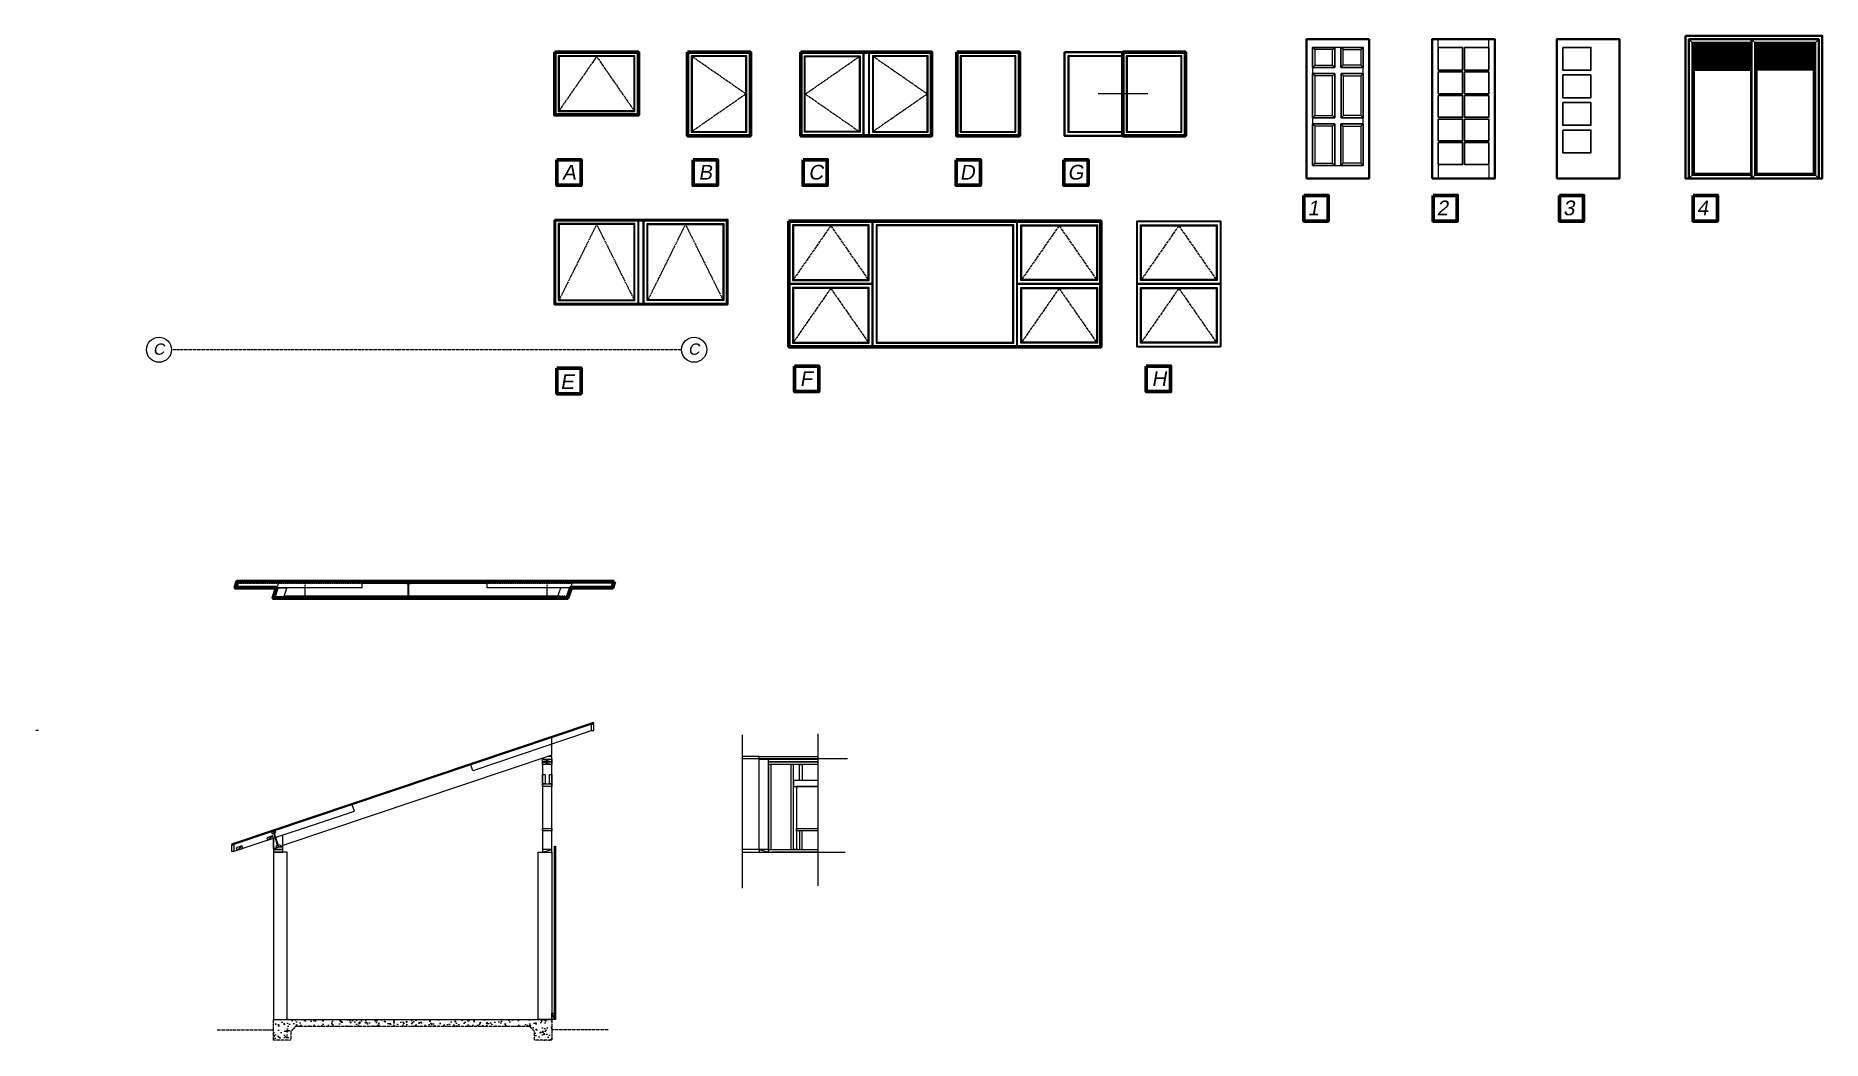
# Model space of a CAD drawing. Header units: inches. Extents: x -3905 to 10892, y 1064 to 9590.
# Drawn here: x 2718 to 3744, y 2217 to 2794 of the extents above; entities that cross this region are included whole.
import ezdxf

# ---------------------------------------------------------------- set-up
doc = ezdxf.new("R2010")
doc.units = ezdxf.units.IN
doc.header["$MEASUREMENT"] = 0
for name, pattern in [('MYCENTER', [0.9375, 0.75, -0.0625, 0.0625, -0.0625]), ('MYDIVIDE', [0.9375, 0.75, -0.0625, 0, -0.0625, 0, -0.0625]), ('MYHIDDEN', [0.1875, 0.125, -0.0625])]:
    doc.linetypes.add(name, pattern=pattern)
for name, color, linetype, lineweight in [('FP-New', 131, 'Continuous', 0), ('Roof Plan', 50, 'Continuous', 0), ('SECTIONS', 70, 'Continuous', 0)]:
    doc.layers.add(name, color=color, linetype=linetype, lineweight=lineweight)
doc.styles.add('DSTEXT', font='arial.ttf', dxfattribs={"oblique": 12})
doc.styles.get("Standard").update_dxf_attribs({"font": 'arial.ttf', "oblique": 10})
doc.dimstyles.new('WeaselDims$7', dxfattribs={"dimtxt": 0.0625, "dimasz": 0.046875, "dimexe": 0.125, "dimexo": 0.125, "dimgap": 0.0625, "dimtad": 0, "dimdec": 4, "dimrnd": 0.0625, "dimzin": 0, "dimdsep": 46, "dimlunit": 4, "dimtxsty": 'DSTEXT', "dimblk": 'ARCHTICK', "dimcen": 0, "dimadec": 0, "dimazin": 0, "dimtfac": 1, "dimtdec": 4, "dimtofl": 0, "dimtmove": 1, "dimatfit": 3, "dimfxl": 1, "dimfrac": 1, "dimtolj": 1, "dimtzin": 0, "dimarcsym": 0})

msp = doc.modelspace()

# ---------------------------------------------------------------- texts
at = {"layer": 'FP-New', "linetype": 'Continuous', "lineweight": 60, "oblique": 10}
for s, p in [('A', (3020.45605, 2711.01307)), ('B', (3098.74546, 2711.01307)), ('C', (3161.82822, 2711.01307)), ('D', (3248.83426, 2711.01307)), ('G', (3310.6895, 2711.01307)), ('1', (3448.56248, 2690.51588)), ('2', (3522.72107, 2690.51588)), ('3', (3595.30181, 2690.51588)), ('4', (3672.09014, 2690.51588)), ('E', (3019.36771, 2590.73786)), ('F', (3156.94521, 2592.48866)), ('H', (3358.97429, 2592.48866))]:
    msp.add_text(s, height=8.45123, dxfattribs=at).set_placement(p)
at = {"layer": 'FP-New', "linetype": 'Continuous', "lineweight": 5, "insert": (3359.90326, 2760.46587), "char_height": 3, "width": 23.0212417, "attachment_point": 4, "style": 'DSTEXT'}
msp.add_mtext('\\A1;', dxfattribs=at)
at = {"layer": 'SECTIONS', "oblique": 10}
for p in [(2785.56585, 2610.39668), (3092.8679, 2610.39668)]:
    msp.add_text('C', height=6.47856, dxfattribs=at).set_placement(p)

# ---------------------------------------------------------------- blocks, each defined once
blk = doc.blocks.new('*U31')
at = {"color": 0}
for p, q in [((0.96875, 0.5625), (0.96875, 8.9375)), ((1.34375, 8.9375), (0.96875, 8.9375)), ((1.34375, 0.5625), (0.96875, 0.5625)), ((1.34375, 0.5625), (1.34375, 8.9375))]:
    blk.add_line(p, q, dxfattribs=at)
for points in [[(1.34375, 8.375), (2.3125, 8.375), (2.3125, 9.5), (0, 9.5), (0, 8.375), (0.96875, 8.375)], [(1.34375, 1.125), (2.3125, 1.125), (2.3125, 0), (0, 0), (0, 1.125), (0.96875, 1.125)]]:
    blk.add_lwpolyline(points, dxfattribs=at)
blk = doc.blocks.new('*U461')
at = {"color": 0, "lineweight": 0}
blk.add_line((0, 0), (5.5, 1.5), dxfattribs=at)
blk.add_lwpolyline([(0, 0), (5.5, 0), (5.5, 1.5), (0, 1.5)], close=True, dxfattribs=at)
blk = doc.blocks.new('*U462')
at = {"color": 0, "lineweight": 0}
blk.add_line((0, 0), (3.5, 1.5), dxfattribs=at)
blk.add_lwpolyline([(0, 0), (3.5, 0), (3.5, 1.5), (0, 1.5)], close=True, dxfattribs=at)
blk = doc.blocks.new('BCI 9-12')
at = {"color": 0}
for p, q in [((0.96875, 0.5625), (0.96875, 8.9375)), ((1.34375, 8.9375), (0.96875, 8.9375)), ((1.34375, 0.5625), (0.96875, 0.5625)), ((1.34375, 0.5625), (1.34375, 8.9375))]:
    blk.add_line(p, q, dxfattribs=at)
for points in [[(1.34375, 8.375), (2.3125, 8.375), (2.3125, 9.5), (0, 9.5), (0, 8.375), (0.96875, 8.375)], [(1.34375, 1.125), (2.3125, 1.125), (2.3125, 0), (0, 0), (0, 1.125), (0.96875, 1.125)]]:
    blk.add_lwpolyline(points, dxfattribs=at)
blk = doc.blocks.new('_ArchTick')
at = {"color": 0, "linetype": 'ByBlock', "lineweight": 0, "const_width": 0.15}
blk.add_lwpolyline([(-0.5, -0.5), (0.5, 0.5)], dxfattribs=at)

# ---------------------------------------------------------------- hatches: boundary and pattern name
at = {"layer": 'SECTIONS', "linetype": 'MYDIVIDE'}
h = msp.add_hatch(dxfattribs=at)
h.set_pattern_fill('AR-CONC', color=256)
h.set_pattern_definition([(50, (607.675, 2770.686), (7.172602, -0.627521), [0.75, -8.25]), (355, (607.675, 2770.686), (-1.387513, 7.521921), [0.6, -6.6]), (100.45144, (608.273, 2770.6334), (5.785088, 6.8944), [0.637402, -7.011421]), (46.1842, (607.675, 2772.686), (10.672413, -1.655193), [1.125, -12.375]), (96.63564, (608.564, 2772.548), (9.34662, 9.741186), [0.956103, -10.51714]), (351.18416, (607.675, 2772.686), (9.34662, 9.741186), [0.9, -9.9]), (21, (608.675, 2772.186), (5.96907, -4.026189), [0.75, -8.25]), (326, (608.675, 2772.186), (2.433153, 7.2515), [0.6, -6.6]), (71.45144, (609.1724, 2771.85), (8.402224, 3.225312), [0.637402, -7.011421]), (37.5, (607.675, 2770.6857), (0.1215986, 3.3289385), [0, -6.52, 0, -6.7, 0, -6.625]), (7.5, (607.675, 2770.6857), (2.6306954, 3.944117), [0, -3.82, 0, -6.37, 0, -2.525]), (327.5, (605.445, 2770.6857), (5.3382244, -0.2255487), [0, -2.5, 0, -7.8, 0, -10.35]), (317.5, (604.445, 2770.6857), (5.831862, 1.00105), [0, -3.25, 0, -5.18, 0, -7.35])])
h.paths.add_polyline_path([(2934.65039, 2228.59978), (2854.65039, 2228.59978), (2854.65039, 2216.59978), (2864.65039, 2216.59978), (2864.65039, 2221.69851), (2867.55167, 2224.59978), (2934.65039, 2224.59978)])
h.paths.add_polyline_path([(3014.65039, 2228.59978), (2934.65039, 2228.59978), (2934.65039, 2224.59978), (3001.74912, 2224.59978), (3004.65039, 2221.69851), (3004.65039, 2216.59978), (3014.65039, 2216.59978)])

# ---------------------------------------------------------------- linework, layer by layer
at = {"layer": 'FP-New', "linetype": 'Continuous', "lineweight": 5}
for p, q in [((3523.62892, 2786.91873), (3523.62892, 2791.6592)), ((3552.62892, 2786.91873), (3552.62892, 2791.6592)), ((3667.60733, 2791.6592), (3669.60733, 2789.6592)), ((3703.60733, 2791.6592), (3705.60733, 2789.6592)), ((3740.16967, 2789.6592), (3742.16967, 2791.6592)), ((3452.6826, 2785.66873), (3451.4326, 2786.91873)), ((3462.9326, 2785.66873), (3464.1826, 2786.91873)), ((3468.9326, 2785.66873), (3467.6826, 2786.91873)), ((3479.1826, 2785.66873), (3480.4326, 2786.91873)), ((3670.35733, 2788.9092), (3703.41967, 2788.9092)), ((3670.35733, 2788.1592), (3703.41967, 2788.1592)), ((3670.35733, 2787.4092), (3703.41967, 2787.4092)), ((3670.35733, 2786.6592), (3703.41967, 2786.6592)), ((3670.35733, 2785.9092), (3703.41967, 2785.9092)), ((3670.35733, 2785.1592), (3703.41967, 2785.1592)), ((3670.35733, 2784.4092), (3703.41967, 2784.4092)), ((3670.35733, 2783.6592), (3703.41967, 2783.6592)), ((3670.35733, 2782.9092), (3703.41967, 2782.9092)), ((3670.35733, 2782.1592), (3703.41967, 2782.1592)), ((3670.35733, 2781.4092), (3703.41967, 2781.4092)), ((3670.35733, 2780.6592), (3703.41967, 2780.6592)), ((3739.41967, 2788.9092), (3706.35733, 2788.9092)), ((3739.41967, 2788.1592), (3706.35733, 2788.1592)), ((3739.41967, 2787.4092), (3706.35733, 2787.4092)), ((3739.41967, 2786.6592), (3706.35733, 2786.6592)), ((3739.41967, 2785.9092), (3706.35733, 2785.9092)), ((3739.41967, 2785.1592), (3706.35733, 2785.1592)), ((3739.41967, 2784.4092), (3706.35733, 2784.4092)), ((3739.41967, 2783.6592), (3706.35733, 2783.6592)), ((3739.41967, 2782.9092), (3706.35733, 2782.9092)), ((3739.41967, 2782.1592), (3706.35733, 2782.1592)), ((3739.41967, 2781.4092), (3706.35733, 2781.4092)), ((3739.41967, 2780.6592), (3706.35733, 2780.6592)), ((3452.6826, 2776.69622), (3451.4326, 2775.44622)), ((3452.6826, 2770.69622), (3451.4326, 2771.94622)), ((3462.9326, 2776.69622), (3464.1826, 2775.44622)), ((3462.9326, 2770.69622), (3464.1826, 2771.94622)), ((3468.9326, 2776.69622), (3467.6826, 2775.44622)), ((3469.1204, 2770.69622), (3467.8704, 2771.94622)), ((3479.1826, 2776.69622), (3480.4326, 2775.44622)), ((3479.1826, 2770.69622), (3480.4326, 2771.94622)), ((3670.35733, 2779.9092), (3703.41967, 2779.9092)), ((3670.35733, 2779.1592), (3703.41967, 2779.1592)), ((3670.35733, 2778.4092), (3703.41967, 2778.4092)), ((3670.35733, 2777.6592), (3703.41967, 2777.6592)), ((3670.35733, 2776.9092), (3703.41967, 2776.9092)), ((3670.35733, 2776.1592), (3703.41967, 2776.1592)), ((3670.35733, 2775.4092), (3703.41967, 2775.4092)), ((3670.35733, 2774.6592), (3703.41967, 2774.6592)), ((3670.35733, 2773.9092), (3703.41967, 2773.9092)), ((3739.41967, 2779.9092), (3706.35733, 2779.9092)), ((3739.41967, 2779.1592), (3706.35733, 2779.1592)), ((3739.41967, 2778.4092), (3706.35733, 2778.4092)), ((3739.41967, 2777.6592), (3706.35733, 2777.6592)), ((3739.41967, 2776.9092), (3706.35733, 2776.9092)), ((3739.41967, 2776.1592), (3706.35733, 2776.1592)), ((3739.41967, 2775.4092), (3706.35733, 2775.4092)), ((3739.41967, 2774.6592), (3706.35733, 2774.6592)), ((3739.41967, 2773.9092), (3706.35733, 2773.9092)), ((3452.6826, 2747.77025), (3451.4326, 2746.52025)), ((3452.6826, 2741.77025), (3451.4326, 2743.02025)), ((3462.9326, 2747.77025), (3464.1826, 2746.52025)), ((3462.9326, 2741.77025), (3464.1826, 2743.02025)), ((3467.6826, 2743.02025), (3468.9326, 2741.77025)), ((3469.1204, 2747.77025), (3467.8704, 2746.52025)), ((3479.1826, 2747.77025), (3480.4326, 2746.52025)), ((3479.1826, 2741.77025), (3480.4326, 2743.02025)), ((3452.6826, 2720.4506), (3451.4326, 2719.2006)), ((3462.9326, 2720.4506), (3464.1826, 2719.2006)), ((3467.6826, 2719.2006), (3468.9326, 2720.4506)), ((3479.1826, 2720.4506), (3480.4326, 2719.2006)), ((3523.62892, 2719.2006), (3523.62892, 2711.6592)), ((3552.62892, 2719.2006), (3552.62892, 2711.6592)), ((3669.60733, 2713.6592), (3667.60733, 2711.6592)), ((3705.60733, 2713.6592), (3703.60733, 2711.6592)), ((3740.16967, 2713.6592), (3742.16967, 2711.6592))]:
    msp.add_line(p, q, dxfattribs=at)
at = {"layer": 'FP-New', "linetype": 'MYCENTER', "lineweight": 5}
for p, q in [((3040.27369, 2781.67746), (3018.77369, 2750.67746)), ((3040.27369, 2781.67746), (3061.77369, 2750.67746)), ((3126.0631, 2760.17746), (3095.0631, 2781.67746)), ((3160.14586, 2760.17746), (3191.14586, 2781.67746)), ((3230.14586, 2760.17746), (3199.14586, 2781.67746)), ((3126.0631, 2760.17746), (3095.0631, 2738.67746)), ((3160.14586, 2760.17746), (3191.14586, 2738.67746)), ((3230.14586, 2760.17746), (3199.14586, 2738.67746)), ((3040.27369, 2685.27945), (3018.77369, 2641.97793)), ((3040.27369, 2685.27945), (3061.77369, 2641.97793)), ((3091.27369, 2685.27945), (3069.77369, 2641.97793)), ((3091.27369, 2685.27945), (3112.77369, 2641.97793)), ((3174.76285, 2684.5393), (3153.26285, 2653.5393)), ((3174.76285, 2684.5393), (3196.26285, 2653.5393)), ((3305.8958, 2684.5393), (3284.3958, 2653.5393)), ((3305.8958, 2684.5393), (3327.3958, 2653.5393)), ((3374.62343, 2684.5393), (3353.12343, 2653.5393)), ((3374.62343, 2684.5393), (3396.12343, 2653.5393)), ((3174.76285, 2648.5393), (3153.26285, 2617.5393)), ((3174.76285, 2648.5393), (3196.26285, 2617.5393)), ((3305.8958, 2648.5393), (3284.3958, 2617.5393)), ((3305.8958, 2648.5393), (3327.3958, 2617.5393)), ((3374.62343, 2648.5393), (3353.12343, 2617.5393)), ((3374.62343, 2648.5393), (3396.12343, 2617.5393))]:
    msp.add_line(p, q, dxfattribs=at)
at = {"layer": 'FP-New', "linetype": 'Continuous', "lineweight": 40}
for points in [[(3447.9326, 2711.6592), (3483.9326, 2711.6592), (3483.9326, 2791.6592), (3447.9326, 2791.6592)], [(3520.12892, 2711.6592), (3556.12892, 2711.6592), (3556.12892, 2791.6592), (3520.12892, 2791.6592)], [(3591.65116, 2711.6592), (3627.65116, 2711.6592), (3627.65116, 2791.6592), (3591.65116, 2791.6592)], [(3665.60733, 2793.6592), (3744.16967, 2793.6592), (3744.16967, 2711.6592), (3665.60733, 2711.6592)], [(3667.60733, 2711.6592), (3703.60733, 2711.6592), (3703.60733, 2791.6592), (3667.60733, 2791.6592)], [(3742.16967, 2711.6592), (3703.60733, 2711.6592), (3703.60733, 2791.6592), (3742.16967, 2791.6592)], [(3308.92964, 2784.17746), (3378.42964, 2784.17746), (3378.42964, 2736.17746), (3308.92964, 2736.17746)], [(3669.60733, 2713.6592), (3703.60733, 2713.6592), (3703.60733, 2789.6592), (3669.60733, 2789.6592)], [(3670.35733, 2714.4092), (3703.41967, 2714.4092), (3703.41967, 2788.9092), (3670.35733, 2788.9092)], [(3740.16967, 2713.6592), (3705.60733, 2713.6592), (3705.60733, 2789.6592), (3740.16967, 2789.6592)], [(3739.41967, 2714.4092), (3706.35733, 2714.4092), (3706.35733, 2788.9092), (3739.41967, 2788.9092)]]:
    msp.add_lwpolyline(points, close=True, dxfattribs=at)
at = {"layer": 'FP-New', "linetype": 'Continuous', "lineweight": 35}
for points in [[(3016.27369, 2748.17746), (3064.27369, 2748.17746), (3064.27369, 2784.17746), (3016.27369, 2784.17746)], [(3092.5631, 2784.17746), (3092.5631, 2736.17746), (3128.5631, 2736.17746), (3128.5631, 2784.17746)], [(3193.64586, 2784.17746), (3193.64586, 2736.17746), (3157.64586, 2736.17746), (3157.64586, 2784.17746)], [(3193.64586, 2784.17746), (3196.64586, 2784.17746), (3196.64586, 2736.17746), (3193.64586, 2736.17746)], [(3196.64586, 2784.17746), (3196.64586, 2736.17746), (3232.64586, 2736.17746), (3232.64586, 2784.17746)], [(3247.0744, 2784.17746), (3247.0744, 2736.17746), (3283.0744, 2736.17746), (3283.0744, 2784.17746)], [(3308.92964, 2784.17746), (3308.92964, 2736.17746), (3342.42964, 2736.17746), (3342.42964, 2784.17746)], [(3342.42964, 2784.17746), (3342.42964, 2736.17746), (3378.42964, 2736.17746), (3378.42964, 2784.17746)], [(3016.27369, 2639.47793), (3064.27369, 2639.47793), (3064.27369, 2687.77945), (3016.27369, 2687.77945)], [(3064.27369, 2687.77945), (3067.27369, 2687.77945), (3067.27369, 2639.47793), (3064.27369, 2639.47793)], [(3115.27369, 2639.47793), (3067.27369, 2639.47793), (3067.27369, 2687.77945), (3115.27369, 2687.77945)], [(3150.76285, 2651.0393), (3198.76285, 2651.0393), (3198.76285, 2687.0393), (3150.76285, 2687.0393)], [(3198.76285, 2615.0393), (3281.8958, 2615.0393), (3281.8958, 2687.0393), (3198.76285, 2687.0393)], [(3329.8958, 2651.0393), (3281.8958, 2651.0393), (3281.8958, 2687.0393), (3329.8958, 2687.0393)], [(3398.62343, 2651.0393), (3350.62343, 2651.0393), (3350.62343, 2687.0393), (3398.62343, 2687.0393)], [(3150.76285, 2615.0393), (3198.76285, 2615.0393), (3198.76285, 2651.0393), (3150.76285, 2651.0393)], [(3329.8958, 2615.0393), (3281.8958, 2615.0393), (3281.8958, 2651.0393), (3329.8958, 2651.0393)], [(3398.62343, 2615.0393), (3350.62343, 2615.0393), (3350.62343, 2651.0393), (3398.62343, 2651.0393)]]:
    msp.add_lwpolyline(points, close=True, dxfattribs=at)
at = {"layer": 'FP-New', "linetype": 'Continuous', "lineweight": 60}
for points in [[(3016.27369, 2784.17746), (3064.27369, 2784.17746), (3064.27369, 2748.17746), (3016.27369, 2748.17746)], [(3092.5631, 2784.17746), (3128.5631, 2784.17746), (3128.5631, 2736.17746), (3092.5631, 2736.17746)], [(3157.64586, 2784.17746), (3232.64586, 2784.17746), (3232.64586, 2736.17746), (3157.64586, 2736.17746)], [(3247.0744, 2784.17746), (3283.0744, 2784.17746), (3283.0744, 2736.17746), (3247.0744, 2736.17746)], [(3342.42964, 2784.17746), (3378.42964, 2784.17746), (3378.42964, 2736.17746), (3342.42964, 2736.17746)], [(3017.43824, 2722.40498), (3031.35233, 2722.40498), (3031.35233, 2707.71649), (3017.43824, 2707.71649)], [(3095.72765, 2722.40498), (3109.64174, 2722.40498), (3109.64174, 2707.71649), (3095.72765, 2707.71649)], [(3158.81041, 2722.40498), (3172.7245, 2722.40498), (3172.7245, 2707.71649), (3158.81041, 2707.71649)], [(3246.73757, 2722.40498), (3260.65166, 2722.40498), (3260.65166, 2707.71649), (3246.73757, 2707.71649)], [(3308.59281, 2722.40498), (3322.5069, 2722.40498), (3322.5069, 2707.71649), (3308.59281, 2707.71649)], [(3446.46579, 2701.90779), (3460.37988, 2701.90779), (3460.37988, 2687.21931), (3446.46579, 2687.21931)], [(3520.62438, 2701.90779), (3534.53847, 2701.90779), (3534.53847, 2687.21931), (3520.62438, 2687.21931)], [(3593.20513, 2701.90779), (3607.11922, 2701.90779), (3607.11922, 2687.21931), (3593.20513, 2687.21931)], [(3669.99346, 2701.90779), (3683.90755, 2701.90779), (3683.90755, 2687.21931), (3669.99346, 2687.21931)], [(3150.76285, 2687.0393), (3329.8958, 2687.0393), (3329.8958, 2615.0393), (3150.76285, 2615.0393)], [(3017.43824, 2602.70456), (3031.35233, 2602.70456), (3031.35233, 2588.01607), (3017.43824, 2588.01607)], [(3153.9274, 2603.88057), (3167.84149, 2603.88057), (3167.84149, 2589.19208), (3153.9274, 2589.19208)], [(3355.95649, 2603.88057), (3369.87058, 2603.88057), (3369.87058, 2589.19208), (3355.95649, 2589.19208)]]:
    msp.add_lwpolyline(points, close=True, dxfattribs=at)
at = {"layer": 'FP-New', "linetype": 'Continuous', "lineweight": 5}
for points in [[(3018.27369, 2750.17746), (3062.27369, 2750.17746), (3062.27369, 2782.17746), (3018.27369, 2782.17746)], [(3018.77369, 2750.67746), (3061.77369, 2750.67746), (3061.77369, 2781.67746), (3018.77369, 2781.67746)], [(3094.5631, 2782.17746), (3094.5631, 2738.17746), (3126.5631, 2738.17746), (3126.5631, 2782.17746)], [(3095.0631, 2781.67746), (3095.0631, 2738.67746), (3126.0631, 2738.67746), (3126.0631, 2781.67746)], [(3191.64586, 2782.17746), (3191.64586, 2738.17746), (3159.64586, 2738.17746), (3159.64586, 2782.17746)], [(3191.14586, 2781.67746), (3191.14586, 2738.67746), (3160.14586, 2738.67746), (3160.14586, 2781.67746)], [(3198.64586, 2782.17746), (3198.64586, 2738.17746), (3230.64586, 2738.17746), (3230.64586, 2782.17746)], [(3199.14586, 2781.67746), (3199.14586, 2738.67746), (3230.14586, 2738.67746), (3230.14586, 2781.67746)], [(3249.0744, 2782.17746), (3249.0744, 2738.17746), (3281.0744, 2738.17746), (3281.0744, 2782.17746)], [(3249.5744, 2781.67746), (3249.5744, 2738.67746), (3280.5744, 2738.67746), (3280.5744, 2781.67746)], [(3310.92964, 2782.17746), (3310.92964, 2738.17746), (3342.42964, 2738.17746), (3342.42964, 2782.17746)], [(3311.42964, 2781.67746), (3311.42964, 2738.67746), (3342.42964, 2738.67746), (3342.42964, 2781.67746)], [(3344.42964, 2782.17746), (3344.42964, 2738.17746), (3376.42964, 2738.17746), (3376.42964, 2782.17746)], [(3344.92964, 2781.67746), (3344.92964, 2738.67746), (3375.92964, 2738.67746), (3375.92964, 2781.67746)], [(3018.27369, 2641.47793), (3062.27369, 2641.47793), (3062.27369, 2685.77945), (3018.27369, 2685.77945)], [(3018.77369, 2641.97793), (3061.77369, 2641.97793), (3061.77369, 2685.27945), (3018.77369, 2685.27945)], [(3113.27369, 2641.47793), (3069.27369, 2641.47793), (3069.27369, 2685.77945), (3113.27369, 2685.77945)], [(3112.77369, 2641.97793), (3069.77369, 2641.97793), (3069.77369, 2685.27945), (3112.77369, 2685.27945)], [(3152.76285, 2653.0393), (3196.76285, 2653.0393), (3196.76285, 2685.0393), (3152.76285, 2685.0393)], [(3153.26285, 2653.5393), (3196.26285, 2653.5393), (3196.26285, 2684.5393), (3153.26285, 2684.5393)], [(3200.76285, 2617.0393), (3279.8958, 2617.0393), (3279.8958, 2685.0393), (3200.76285, 2685.0393)], [(3201.26285, 2617.5393), (3279.3958, 2617.5393), (3279.3958, 2684.5393), (3201.26285, 2684.5393)], [(3327.8958, 2653.0393), (3283.8958, 2653.0393), (3283.8958, 2685.0393), (3327.8958, 2685.0393)], [(3327.3958, 2653.5393), (3284.3958, 2653.5393), (3284.3958, 2684.5393), (3327.3958, 2684.5393)], [(3396.62343, 2653.0393), (3352.62343, 2653.0393), (3352.62343, 2685.0393), (3396.62343, 2685.0393)], [(3396.12343, 2653.5393), (3353.12343, 2653.5393), (3353.12343, 2684.5393), (3396.12343, 2684.5393)], [(3152.76285, 2617.0393), (3196.76285, 2617.0393), (3196.76285, 2649.0393), (3152.76285, 2649.0393)], [(3153.26285, 2617.5393), (3196.26285, 2617.5393), (3196.26285, 2648.5393), (3153.26285, 2648.5393)], [(3327.8958, 2617.0393), (3283.8958, 2617.0393), (3283.8958, 2649.0393), (3327.8958, 2649.0393)], [(3327.3958, 2617.5393), (3284.3958, 2617.5393), (3284.3958, 2648.5393), (3327.3958, 2648.5393)], [(3396.62343, 2617.0393), (3352.62343, 2617.0393), (3352.62343, 2649.0393), (3396.62343, 2649.0393)], [(3396.12343, 2617.5393), (3353.12343, 2617.5393), (3353.12343, 2648.5393), (3396.12343, 2648.5393)]]:
    msp.add_lwpolyline(points, close=True, dxfattribs=at)
at = {"layer": 'FP-New', "linetype": 'Continuous', "lineweight": 9}
for points in [[(3451.4326, 2719.2006), (3480.4326, 2719.2006), (3480.4326, 2786.91873), (3451.4326, 2786.91873)], [(3462.9326, 2785.66873), (3452.6826, 2785.66873), (3452.6826, 2776.69622), (3462.9326, 2776.69622)], [(3468.9326, 2785.66873), (3479.1826, 2785.66873), (3479.1826, 2776.69622), (3468.9326, 2776.69622)], [(3462.9326, 2770.69622), (3452.6826, 2770.69622), (3452.6826, 2747.77025), (3462.9326, 2747.77025)], [(3469.1204, 2770.69622), (3479.1826, 2770.69622), (3479.1826, 2747.77025), (3469.1204, 2747.77025)], [(3462.9326, 2741.77025), (3452.6826, 2741.77025), (3452.6826, 2720.4506), (3462.9326, 2720.4506)], [(3468.9326, 2741.77025), (3479.1826, 2741.77025), (3479.1826, 2720.4506), (3468.9326, 2720.4506)]]:
    msp.add_lwpolyline(points, close=True, dxfattribs=at)
at = {"layer": 'FP-New', "linetype": 'Continuous', "lineweight": 30}
for points in [[(3464.1826, 2786.91873), (3451.4326, 2786.91873), (3451.4326, 2775.44622), (3464.1826, 2775.44622)], [(3467.6826, 2786.91873), (3480.4326, 2786.91873), (3480.4326, 2775.44622), (3467.6826, 2775.44622)], [(3523.62892, 2786.91873), (3537.62892, 2786.91873), (3537.62892, 2773.8751), (3523.62892, 2773.8751)], [(3538.62892, 2786.91873), (3552.62892, 2786.91873), (3552.62892, 2773.8751), (3538.62892, 2773.8751)], [(3595.15116, 2786.91873), (3611.34183, 2786.91873), (3611.34183, 2773.8751), (3595.15116, 2773.8751)], [(3464.1826, 2771.94622), (3451.4326, 2771.94622), (3451.4326, 2746.52025), (3464.1826, 2746.52025)], [(3467.8704, 2771.94622), (3480.4326, 2771.94622), (3480.4326, 2746.52025), (3467.8704, 2746.52025)], [(3523.62892, 2772.8751), (3537.62892, 2772.8751), (3537.62892, 2760.33147), (3523.62892, 2760.33147)], [(3538.62892, 2772.8751), (3552.62892, 2772.8751), (3552.62892, 2760.33147), (3538.62892, 2760.33147)], [(3595.15116, 2771.10328), (3611.34183, 2771.10328), (3611.34183, 2758.05966), (3595.15116, 2758.05966)], [(3523.62892, 2759.33147), (3537.62892, 2759.33147), (3537.62892, 2746.78785), (3523.62892, 2746.78785)], [(3538.62892, 2759.33147), (3552.62892, 2759.33147), (3552.62892, 2746.78785), (3538.62892, 2746.78785)], [(3595.15116, 2755.28784), (3611.34183, 2755.28784), (3611.34183, 2742.24422), (3595.15116, 2742.24422)], [(3464.1826, 2743.02025), (3451.4326, 2743.02025), (3451.4326, 2719.2006), (3464.1826, 2719.2006)], [(3467.6826, 2743.02025), (3480.4326, 2743.02025), (3480.4326, 2719.2006), (3467.6826, 2719.2006)], [(3523.62892, 2745.78785), (3537.62892, 2745.78785), (3537.62892, 2733.24422), (3523.62892, 2733.24422)], [(3538.62892, 2745.78785), (3552.62892, 2745.78785), (3552.62892, 2733.24422), (3538.62892, 2733.24422)], [(3595.15116, 2739.4724), (3611.34183, 2739.4724), (3611.34183, 2726.42877), (3595.15116, 2726.42877)], [(3523.62892, 2732.24422), (3537.62892, 2732.24422), (3537.62892, 2719.7006), (3523.62892, 2719.7006)], [(3538.62892, 2732.24422), (3552.62892, 2732.24422), (3552.62892, 2719.7006), (3538.62892, 2719.7006)]]:
    msp.add_lwpolyline(points, close=True, dxfattribs=at)
at = {"layer": 'FP-New', "linetype": 'Continuous', "lineweight": 53}
msp.add_lwpolyline([(3016.27369, 2687.77945), (3115.27369, 2687.77945), (3115.27369, 2639.47793), (3016.27369, 2639.47793)], close=True, dxfattribs=at)
at = {"layer": 'Roof Plan'}
msp.add_line((2718.16503, 2394.78284), (2719.66503, 2394.78284), dxfattribs=at)
at = {"layer": 'SECTIONS', "linetype": 'MYDIVIDE'}
msp.add_line((3089.09018, 2613.26837), (2796.18173, 2613.26837), dxfattribs=at)
at = {"layer": 'SECTIONS'}
for p, q in [((2832.92421, 2476.57255), (2834.1011, 2480.07255)), ((2862.3788, 2476.31687), (2856.57619, 2476.31687)), ((2872.82553, 2471.69755), (2872.82553, 2476.57255)), ((2977.46541, 2476.57255), (2977.46541, 2480.07255)), ((3011.82616, 2471.69755), (3011.82616, 2476.57255)), ((3050.38026, 2480.07255), (3049.20337, 2476.57255)), ((3049.26474, 2476.75508), (3049.20337, 2476.57255)), ((2860.82553, 2471.69755), (2872.82553, 2471.69755)), ((3018.02355, 2471.69755), (3011.82616, 2471.69755)), ((3037.15039, 2397.97102), (3037.15039, 2394.47102)), ((3038.65039, 2397.97102), (3037.15039, 2397.97102)), ((3037.15039, 2394.47102), (3038.65039, 2394.47102)), ((3037.15039, 2394.47102), (3037.15039, 2394.27845)), ((3038.65039, 2398.47541), (3038.45119, 2399.06781)), ((3038.65039, 2394.47102), (3038.65039, 2397.97102)), ((2969.15364, 2371.41416), (2968.03812, 2374.73164))]:
    msp.add_line(p, q, dxfattribs=at)
at = {"layer": 'SECTIONS', "linetype": 'Continuous'}
for p, q in [((2905.65209, 2476.57255), (2832.92421, 2476.57255)), ((3050.38026, 2480.07255), (2834.1011, 2480.07255)), ((2856.66216, 2476.57255), (2854.64463, 2470.57255)), ((2854.6504, 2470.5897), (2856.58195, 2476.33401)), ((2860.44724, 2470.57255), (2862.3788, 2476.31687)), ((2905.65209, 2476.57255), (2905.65209, 2480.07255)), ((2977.46541, 2478.94755), (2905.65209, 2478.94755)), ((3049.20337, 2476.57255), (2977.46541, 2476.57255)), ((3017.64526, 2470.57255), (3019.6628, 2476.57255)), ((3023.44788, 2470.57255), (3026.6423, 2480.07255)), ((3023.44788, 2470.57255), (2854.64463, 2470.57255)), ((2854.64463, 2470.57255), (2860.44724, 2470.57255)), ((3018.02355, 2471.69755), (2860.82553, 2471.69755)), ((3038.45119, 2399.06781), (2830.65039, 2329.19363)), ((3038.65039, 2398.47541), (2830.84959, 2328.60123)), ((3037.15039, 2394.27845), (2969.15364, 2371.41416)), ((3123.79257, 2392.03566), (3123.79257, 2304.05209)), ((3167.40657, 2392.56531), (3167.40657, 2305.36784)), ((3014.65039, 2380.38258), (2860.15039, 2328.43109)), ((3014.65039, 2380.38258), (3014.65039, 2390.40527)), ((3009.15039, 2378.04305), (3014.65039, 2376.54305)), ((3009.15039, 2377.04305), (3009.15039, 2326.09978)), ((3009.15039, 2376.54305), (3014.65039, 2375.04305)), ((3014.65039, 2324.09978), (3014.65039, 2378.54305)), ((3133.57094, 2379.54305), (3123.79257, 2379.54305)), ((3123.79257, 2378.54305), (3184.31043, 2378.54305)), ((3133.57094, 2326.09978), (3133.57094, 2378.04305)), ((3133.57094, 2378.04305), (3167.40657, 2378.04305)), ((3139.07094, 2326.09978), (3139.07094, 2378.04305)), ((2901.20774, 2348.16217), (2899.96993, 2351.84333)), ((2832.15039, 2325.1684), (2901.20774, 2348.16217)), ((2830.65039, 2329.19363), (2830.84959, 2328.60123)), ((2854.65039, 2326.59978), (2854.65039, 2332.66014)), ((2860.15039, 2326.59978), (2860.15039, 2334.49146)), ((3016.15039, 2324.59978), (3016.15039, 2232.09978)), ((3133.57094, 2326.09978), (3123.79257, 2326.09978)), ((3123.79257, 2324.59978), (3183.10814, 2324.59978)), ((3133.57094, 2326.09978), (3139.07094, 2324.59978)), ((3133.57094, 2324.59978), (3141.07094, 2324.59978)), ((3139.07094, 2326.09978), (3167.40657, 2326.09978)), ((3167.40657, 2324.59978), (3141.07094, 2324.59978)), ((2862.65039, 2228.59978), (3006.65039, 2228.59978)), ((3014.65039, 2232.09978), (3016.15039, 2228.59978))]:
    msp.add_line(p, q, dxfattribs=at)
at = {"layer": 'SECTIONS', "linetype": 'MYHIDDEN'}
for p, q in [((2905.65209, 2478.94755), (2833.72281, 2478.94755)), ((2857.83906, 2480.07255), (2856.66216, 2476.57255)), ((2872.82553, 2476.57255), (2872.82553, 2478.94755)), ((3026.26402, 2478.94755), (2977.46541, 2478.94755)), ((3011.82616, 2476.57255), (3011.82616, 2478.94755)), ((3023.82616, 2471.69755), (3018.02355, 2471.69755))]:
    msp.add_line(p, q, dxfattribs=at)
at = {"layer": 'SECTIONS', "lineweight": 70}
msp.add_lwpolyline([(3050.38026, 2480.07255), (3049.20337, 2476.57255), (3025.46541, 2476.57255), (3023.44788, 2470.57255), (2854.64463, 2470.57255), (2856.66216, 2476.57255), (2832.92421, 2476.57255), (2834.1011, 2480.07255), (3050.38026, 2480.07255)], dxfattribs=at)
at = {"layer": 'SECTIONS', "linetype": 'Continuous'}
for points in [[(3014.65039, 2379.54305), (3012.1537, 2379.54305), (3009.15039, 2378.54305), (3009.15039, 2378.04305), (3014.65039, 2378.04305), (3014.65039, 2379.54305)], [(3167.40657, 2378.04305), (3133.57094, 2378.04305), (3133.57094, 2379.54305), (3167.40657, 2379.54305)], [(3167.40657, 2376.54305), (3139.07094, 2376.54305), (3139.07094, 2378.04305), (3167.40657, 2378.04305)], [(3167.40657, 2375.04305), (3139.07094, 2375.04305), (3139.07094, 2376.54305), (3167.40657, 2376.54305)], [(3167.40657, 2365.82142), (3153.32094, 2365.82142), (3153.32094, 2362.32142), (3167.40657, 2362.32142)], [(3167.40657, 2362.32142), (3155.07094, 2362.32142), (3155.07094, 2338.32142), (3167.40657, 2338.32142)], [(2860.15039, 2334.49146), (2854.65039, 2332.66014), (2854.65039, 2326.59978), (2860.15039, 2328.43109), (2860.15039, 2334.49146)], [(3167.40657, 2336.82142), (3155.07094, 2336.82142), (3155.07094, 2338.32142), (3167.40657, 2338.32142)], [(2860.15039, 2327.59978), (2857.6537, 2327.59978), (2854.65039, 2326.59978), (2854.65039, 2326.09978), (2860.15039, 2326.09978), (2860.15039, 2327.59978)], [(3139.07094, 2326.09978), (3139.07094, 2324.59978), (3167.40657, 2324.59978)]]:
    msp.add_lwpolyline(points, dxfattribs=at)
for points in [[(3014.65039, 2376.54305), (3009.15039, 2376.54305), (3009.15039, 2378.04305), (3014.65039, 2378.04305)], [(3014.65039, 2375.04305), (3009.15039, 2375.04305), (3009.15039, 2376.54305), (3014.65039, 2376.54305)], [(3140.57094, 2375.04305), (3139.07094, 2375.04305), (3139.07094, 2326.09978), (3140.57094, 2326.09978)], [(3153.32094, 2375.04305), (3151.82094, 2375.04305), (3151.82094, 2326.09978), (3153.32094, 2326.09978)], [(3158.32094, 2365.82142), (3156.82094, 2365.82142), (3156.82094, 2375.04305), (3158.32094, 2375.04305)], [(3010.65039, 2363.82142), (3009.15039, 2363.82142), (3009.15039, 2369.32142), (3010.65039, 2369.32142)], [(3014.65039, 2362.32142), (3009.15039, 2362.32142), (3009.15039, 2363.82142), (3014.65039, 2363.82142)], [(3014.65039, 2363.82142), (3013.15039, 2363.82142), (3013.15039, 2369.32142), (3014.65039, 2369.32142)], [(3153.32094, 2362.32142), (3155.07094, 2362.32142), (3155.07094, 2326.09978), (3153.32094, 2326.09978)], [(3014.65039, 2336.82142), (3009.15039, 2336.82142), (3009.15039, 2338.32142), (3014.65039, 2338.32142)], [(3158.32094, 2336.82142), (3156.82094, 2336.82142), (3156.82094, 2326.09978), (3158.32094, 2326.09978)], [(2832.15039, 2328.60787), (2830.65039, 2328.60787), (2830.65039, 2325.1684), (2832.15039, 2325.1684)], [(2854.65039, 2324.59978), (2860.15039, 2324.59978), (2860.15039, 2326.09978), (2854.65039, 2326.09978)], [(2854.65039, 2228.59978), (2862.65039, 2228.59978), (2862.65039, 2324.59978), (2854.65039, 2324.59978)], [(3014.65039, 2228.59978), (3006.65039, 2228.59978), (3006.65039, 2324.59978), (3014.65039, 2324.59978)], [(3016.58789, 2228.59978), (3016.15039, 2228.59978), (3016.15039, 2328.09978), (3016.58789, 2328.09978)], [(3133.57094, 2324.59978), (3139.07094, 2324.59978), (3139.07094, 2326.09978), (3133.57094, 2326.09978)], [(3016.15039, 2228.59978), (3014.65039, 2228.59978), (3014.65039, 2232.09978), (3016.15039, 2232.09978)]]:
    msp.add_lwpolyline(points, close=True, dxfattribs=at)
at = {"layer": 'SECTIONS', "linetype": 'MYDIVIDE'}
msp.add_lwpolyline([(3014.65039, 2222.59978), (3014.65039, 2216.59978), (3004.65039, 2216.59978), (3004.65039, 2221.69851), (3001.74912, 2224.59978), (2867.55167, 2224.59978), (2864.65039, 2221.69851), (2864.65039, 2216.59978), (2854.65039, 2216.59978), (2854.65039, 2222.59978), (2854.65039, 2228.59978), (3014.65039, 2228.59978)], close=True, dxfattribs=at)
for points in [[(2822.33897, 2222.59978), (2854.65039, 2222.59978)], [(3046.96182, 2222.59978), (3014.65039, 2222.59978)]]:
    msp.add_lwpolyline(points, dxfattribs=at)
at = {"layer": 'SECTIONS'}
for centre in [(2788.98493, 2613.26837), (3096.28698, 2613.26837)]:
    msp.add_circle(centre, 7.19679, dxfattribs=at)

# ---------------------------------------------------------------- block references
msp.add_blockref('BCI 9-12', (2931.10833, 2470.57255), dxfattribs=at)
at = {"layer": 'SECTIONS', "linetype": 'Continuous'}
for name, p, rotation in [('*U462', (2851.32964, 2331.55444), 18.4160137994291), ('*U31', (2856.55622, 2327.23584), 18.34638286727876), ('*U462', (2833.81077, 2325.72125), 18.4160137994291)]:
    msp.add_blockref(name, p, dxfattribs=dict(at, rotation=rotation))
msp.add_blockref('*U461', (3009.15039, 2324.59978), dxfattribs=at)

msp.set_redraw_order([(e.dxf.handle, doc.entitydb.next_handle()) for e in msp.query("TEXT MTEXT ATTDEF DIMENSION ARC_DIMENSION")])  # texts and dimensions are drawn at this point

# ---------------------------------------------------------------- leaders
at = {"layer": 'FP-New', "linetype": 'Continuous', "lineweight": 5, "path_type": 1}
msp.add_leader([(3328.25187, 2760.46587), (3356.90326, 2760.46587)], dimstyle='WeaselDims$7', override={"dimscale": 48, "dimgap": 0.0625, "dimtad": 0}, dxfattribs=at)

doc.saveas('drawing.dxf')
